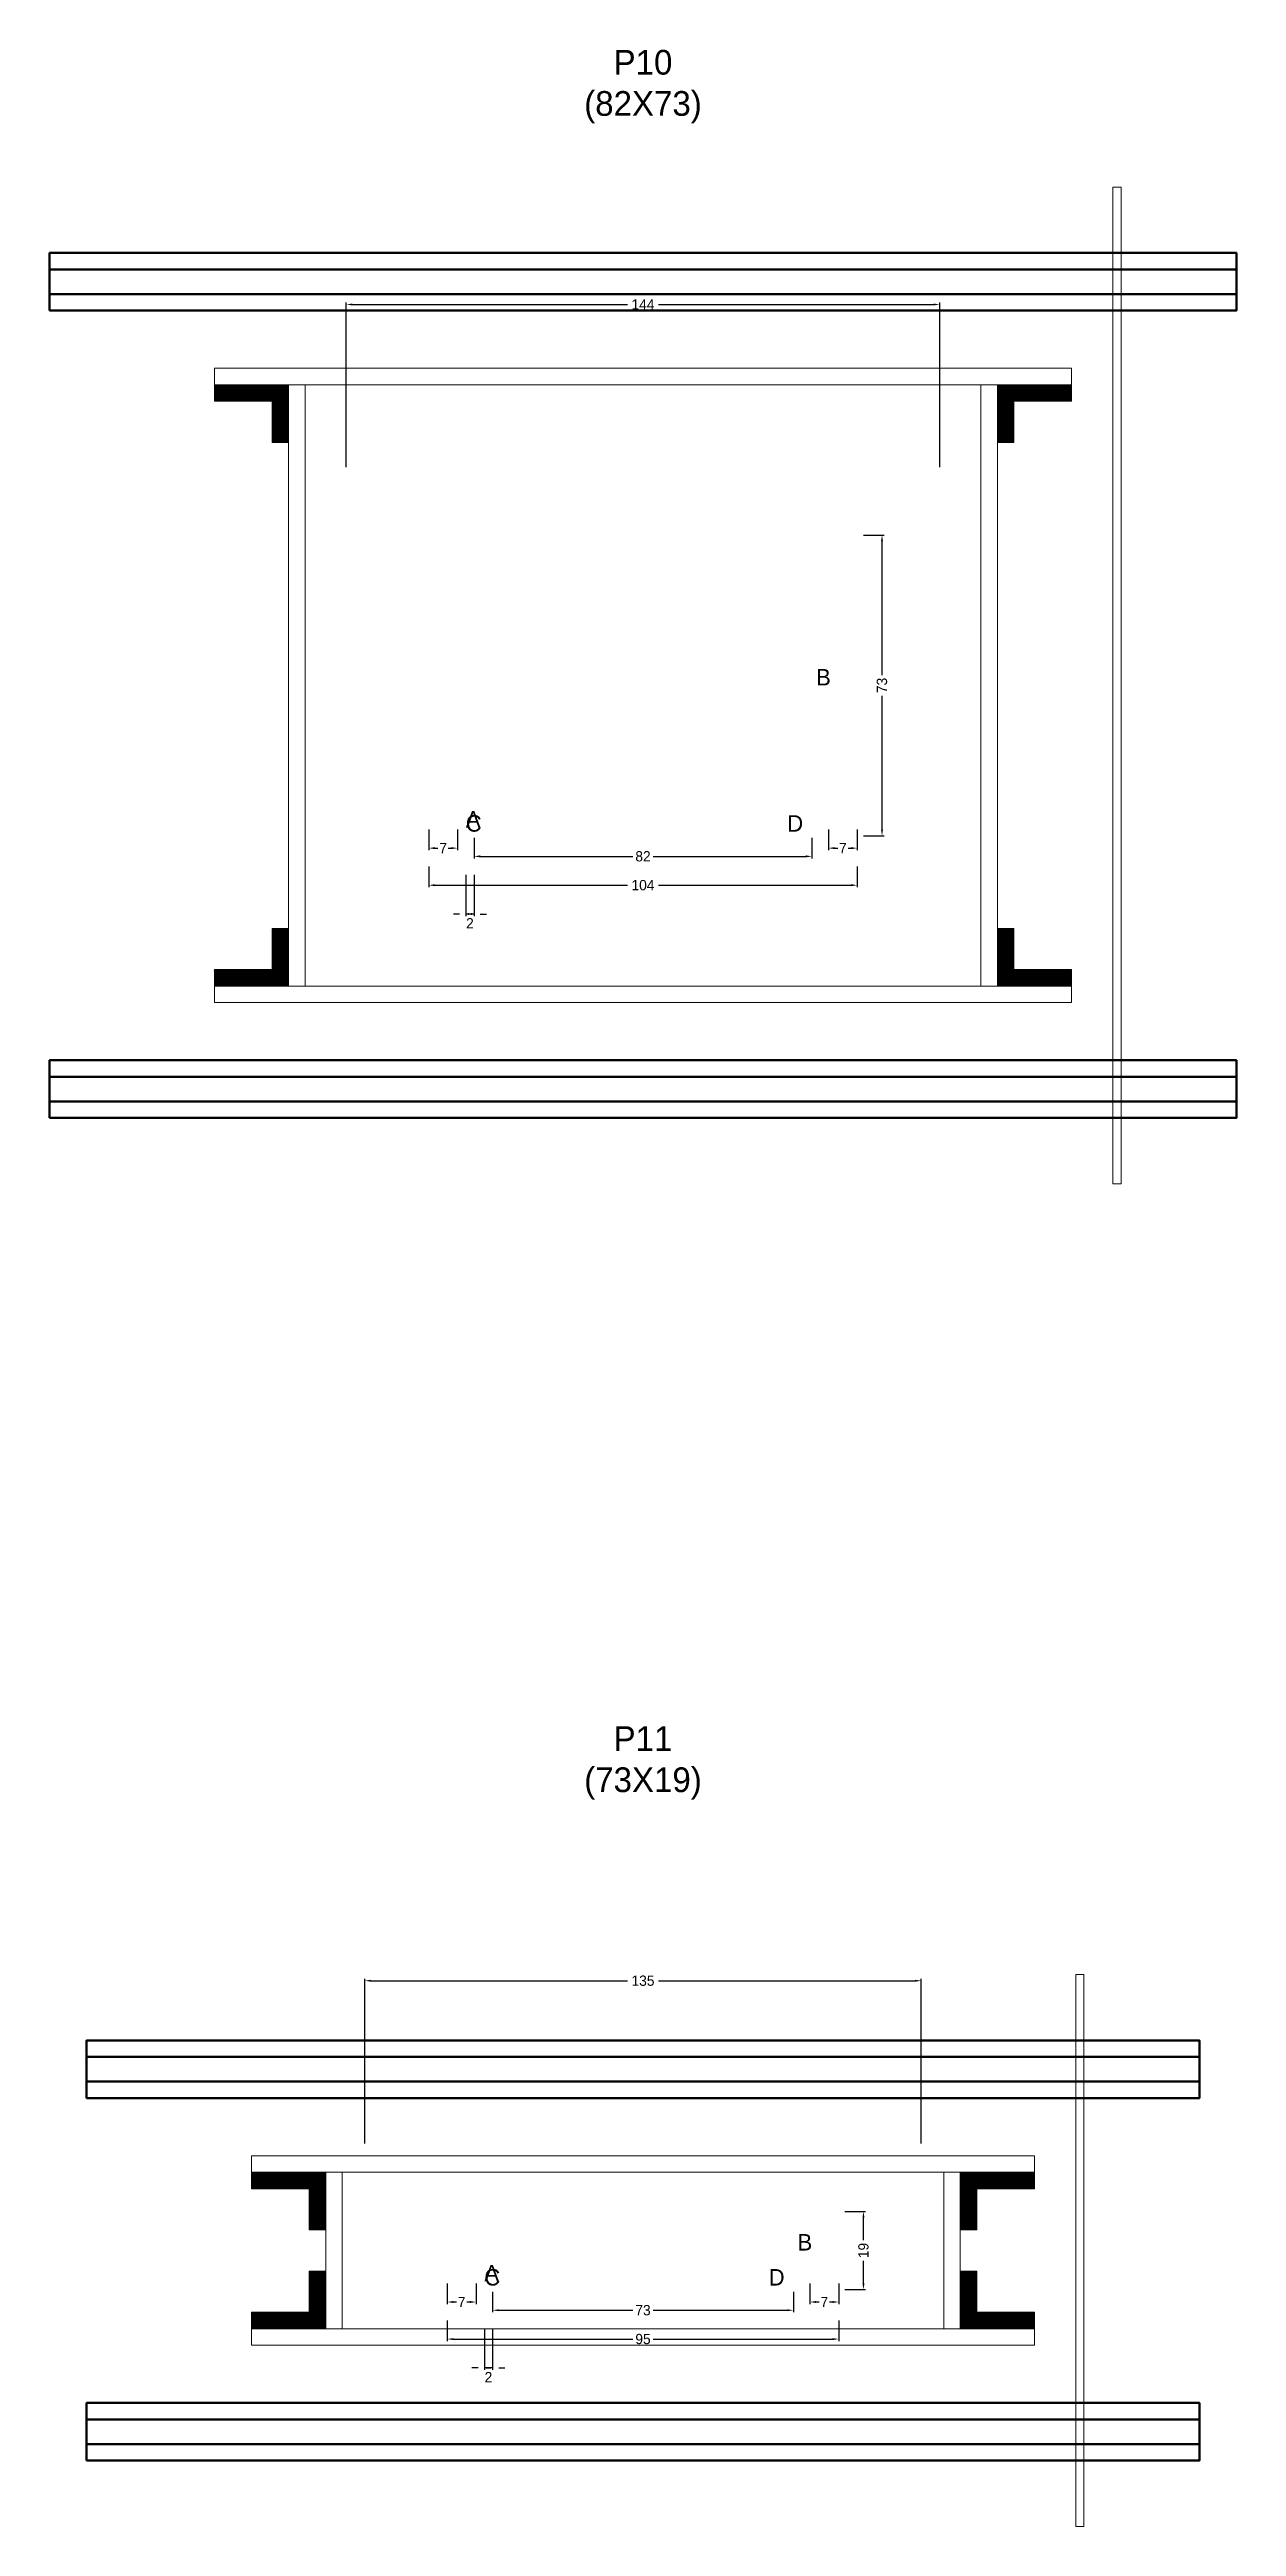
# Model space of a CAD drawing. Header units: centimetres. Extents: x -7000 to 4307, y -13306 to 295.
# Drawn here: x -144 to 144, y -3727 to -3126 of the extents above; entities that cross this region are included whole.
import ezdxf

# ---------------------------------------------------------------- set-up
doc = ezdxf.new("R2010")
doc.units = ezdxf.units.CM
for name, color, linetype in [('COTA', 241, 'Continuous'), ('GRAVATA', 224, 'Continuous'), ('Hachura', 251, 'Continuous'), ('NOMENCLATURA', 7, 'Continuous'), ('SARRAFO', 251, 'Continuous')]:
    doc.layers.add(name, color=color, linetype=linetype)
doc.dimstyles.new('cotax2', dxfattribs={"dimtxt": 2.5, "dimasz": 1.5, "dimexe": 0.5, "dimexo": 0.5, "dimgap": 0.5, "dimtad": 1, "dimcen": 2.5, "dimazin": 3, "dimtfac": 1, "dimtmove": 0, "dimatfit": 3})

msp = doc.modelspace()

# ---------------------------------------------------------------- texts
at = {"layer": 'NOMENCLATURA'}
for s, p in [('B', (42, -3280)), ('A', (-43, -3314.5)), ('C', (-43, -3315.5)), ('D', (35, -3315.5)), ('B', (37.5, -3660)), ('A', (-38.5, -3667.5)), ('C', (-38.5, -3668.5)), ('D', (30.5, -3668.5))]:
    msp.add_text(s, height=4, dxfattribs=at).set_placement(p)
at = {"layer": 'NOMENCLATURA', "char_height": 6, "attachment_point": 8}
for s, insert in [('P10\\P(82X73)', (0, -3143.5)), ('P11\\P(73X19)', (0, -3550.5))]:
    msp.add_mtext(s, dxfattribs=dict(at, insert=insert))

# ---------------------------------------------------------------- blocks, each defined once
blk = doc.blocks.new('_CLOSEDFILLED')
at = {"color": 0, "linetype": 'BYBLOCK'}
blk.add_solid([(-1, 0.16), (0, 0), (-1, -0.16)], dxfattribs=at)
blk = doc.blocks.new('*D354')
for p, q in [((-47.5, -3677), (-47.5, -3682)), ((47.5, -3677), (47.5, -3682)), ((-46, -3681.5), (-2.5, -3681.5)), ((2.5, -3681.5), (46, -3681.5))]:
    blk.add_line(p, q)
at = {"layer": 'Defpoints'}
for p in [(-47.5, -3676.5), (47.5, -3676.5), (-47.5, -3681.5)]:
    blk.add_point(p, dxfattribs=at)
at = {"layer": 'COTA', "xscale": 1.5, "yscale": 1.5, "rotation": 180}
blk.add_blockref('_CLOSEDFILLED', (-47.5, -3681.5), dxfattribs=at)
at = {"layer": 'COTA', "xscale": 1.5, "yscale": 1.5}
blk.add_blockref('_CLOSEDFILLED', (47.5, -3681.5), dxfattribs=at)
at = {"layer": 'COTA', "insert": (0, -3681.5), "char_height": 2.5, "attachment_point": 5}
blk.add_mtext('95', dxfattribs=at)
blk = doc.blocks.new('*D355')
for p, q in [((-36.5, -3670), (-36.5, -3675)), ((-35, -3674.5), (-2.5, -3674.5)), ((2.5, -3674.5), (35, -3674.5)), ((36.5, -3670), (36.5, -3675))]:
    blk.add_line(p, q)
at = {"layer": 'Defpoints'}
for p in [(-36.5, -3669.5), (-36.5, -3674.5), (36.5, -3669.5)]:
    blk.add_point(p, dxfattribs=at)
at = {"layer": 'COTA', "xscale": 1.5, "yscale": 1.5, "rotation": 180}
blk.add_blockref('_CLOSEDFILLED', (-36.5, -3674.5), dxfattribs=at)
at = {"layer": 'COTA', "xscale": 1.5, "yscale": 1.5}
blk.add_blockref('_CLOSEDFILLED', (36.5, -3674.5), dxfattribs=at)
at = {"layer": 'COTA', "insert": (0, -3674.5), "char_height": 2.5, "attachment_point": 5}
blk.add_mtext('73', dxfattribs=at)
blk = doc.blocks.new('*D356')
for p, q in [((49, -3650.5), (54, -3650.5)), ((53.5, -3657.5), (53.5, -3652)), ((53.5, -3668), (53.5, -3662.5)), ((49, -3669.5), (54, -3669.5))]:
    blk.add_line(p, q)
at = {"layer": 'Defpoints'}
for p in [(48.5, -3650.5), (48.5, -3669.5), (53.5, -3669.5)]:
    blk.add_point(p, dxfattribs=at)
at = {"layer": 'COTA', "xscale": 1.5, "yscale": 1.5}
for p, rotation in [((53.5, -3650.5), 90), ((53.5, -3669.5), 270)]:
    blk.add_blockref('_CLOSEDFILLED', p, dxfattribs=dict(at, rotation=rotation))
at = {"layer": 'COTA', "insert": (53.5, -3660), "char_height": 2.5, "attachment_point": 5, "rotation": 90}
blk.add_mtext('19', dxfattribs=at)
blk = doc.blocks.new('*D357')
for p, q in [((-47.5, -3668), (-47.5, -3673)), ((-40.5, -3668), (-40.5, -3673)), ((-46, -3672.5), (-45.25, -3672.5)), ((-42.75, -3672.5), (-42, -3672.5))]:
    blk.add_line(p, q)
at = {"layer": 'Defpoints'}
for p in [(-47.5, -3667.5), (-40.5, -3667.5), (-47.5, -3672.5)]:
    blk.add_point(p, dxfattribs=at)
at = {"layer": 'COTA', "xscale": 1.5, "yscale": 1.5, "rotation": 180}
blk.add_blockref('_CLOSEDFILLED', (-47.5, -3672.5), dxfattribs=at)
at = {"layer": 'COTA', "xscale": 1.5, "yscale": 1.5}
blk.add_blockref('_CLOSEDFILLED', (-40.5, -3672.5), dxfattribs=at)
at = {"layer": 'COTA', "insert": (-44, -3672.5), "char_height": 2.5, "attachment_point": 5}
blk.add_mtext('7', dxfattribs=at)
blk = doc.blocks.new('*D358')
for p, q in [((40.5, -3668), (40.5, -3673)), ((47.5, -3668), (47.5, -3673)), ((42, -3672.5), (42.75, -3672.5)), ((45.25, -3672.5), (46, -3672.5))]:
    blk.add_line(p, q)
at = {"layer": 'Defpoints'}
for p in [(40.5, -3667.5), (47.5, -3667.5), (40.5, -3672.5)]:
    blk.add_point(p, dxfattribs=at)
at = {"layer": 'COTA', "xscale": 1.5, "yscale": 1.5, "rotation": 180}
blk.add_blockref('_CLOSEDFILLED', (40.5, -3672.5), dxfattribs=at)
at = {"layer": 'COTA', "xscale": 1.5, "yscale": 1.5}
blk.add_blockref('_CLOSEDFILLED', (47.5, -3672.5), dxfattribs=at)
at = {"layer": 'COTA', "insert": (44, -3672.5), "char_height": 2.5, "attachment_point": 5}
blk.add_mtext('7', dxfattribs=at)
blk = doc.blocks.new('*D359')
for p, q in [((-67.5, -3634), (-67.5, -3594)), ((-66, -3594.5), (-3.75, -3594.5)), ((3.75, -3594.5), (66, -3594.5)), ((67.5, -3634), (67.5, -3594))]:
    blk.add_line(p, q)
at = {"layer": 'Defpoints'}
for p in [(-67.5, -3594.5), (-67.5, -3634.5), (67.5, -3634.5)]:
    blk.add_point(p, dxfattribs=at)
at = {"layer": 'COTA', "xscale": 1.5, "yscale": 1.5, "rotation": 180}
blk.add_blockref('_CLOSEDFILLED', (-67.5, -3594.5), dxfattribs=at)
at = {"layer": 'COTA', "xscale": 1.5, "yscale": 1.5}
blk.add_blockref('_CLOSEDFILLED', (67.5, -3594.5), dxfattribs=at)
at = {"layer": 'COTA', "insert": (0, -3594.5), "char_height": 2.5, "attachment_point": 5}
blk.add_mtext('135', dxfattribs=at)
blk = doc.blocks.new('*D320')
for p, q in [((-52, -3324), (-52, -3329)), ((52, -3324), (52, -3329)), ((-50.5, -3328.5), (-3.75, -3328.5)), ((3.75, -3328.5), (50.5, -3328.5))]:
    blk.add_line(p, q)
at = {"layer": 'Defpoints'}
for p in [(-52, -3323.5), (52, -3323.5), (-52, -3328.5)]:
    blk.add_point(p, dxfattribs=at)
at = {"layer": 'COTA', "xscale": 1.5, "yscale": 1.5, "rotation": 180}
blk.add_blockref('_CLOSEDFILLED', (-52, -3328.5), dxfattribs=at)
at = {"layer": 'COTA', "xscale": 1.5, "yscale": 1.5}
blk.add_blockref('_CLOSEDFILLED', (52, -3328.5), dxfattribs=at)
at = {"layer": 'COTA', "insert": (0, -3328.5), "char_height": 2.5, "attachment_point": 5}
blk.add_mtext('104', dxfattribs=at)
blk = doc.blocks.new('*D321')
for p, q in [((-41, -3317), (-41, -3322)), ((41, -3317), (41, -3322)), ((-39.5, -3321.5), (-2.5, -3321.5)), ((2.5, -3321.5), (39.5, -3321.5))]:
    blk.add_line(p, q)
at = {"layer": 'Defpoints'}
for p in [(-41, -3316.5), (41, -3316.5), (-41, -3321.5)]:
    blk.add_point(p, dxfattribs=at)
at = {"layer": 'COTA', "xscale": 1.5, "yscale": 1.5, "rotation": 180}
blk.add_blockref('_CLOSEDFILLED', (-41, -3321.5), dxfattribs=at)
at = {"layer": 'COTA', "xscale": 1.5, "yscale": 1.5}
blk.add_blockref('_CLOSEDFILLED', (41, -3321.5), dxfattribs=at)
at = {"layer": 'COTA', "insert": (0, -3321.5), "char_height": 2.5, "attachment_point": 5}
blk.add_mtext('82', dxfattribs=at)
blk = doc.blocks.new('*D322')
for p, q in [((53.5, -3243.5), (58.5, -3243.5)), ((58, -3277.5), (58, -3245)), ((58, -3315), (58, -3282.5)), ((53.5, -3316.5), (58.5, -3316.5))]:
    blk.add_line(p, q)
at = {"layer": 'Defpoints'}
for p in [(53, -3243.5), (53, -3316.5), (58, -3316.5)]:
    blk.add_point(p, dxfattribs=at)
at = {"layer": 'COTA', "xscale": 1.5, "yscale": 1.5}
for p, rotation in [((58, -3243.5), 90), ((58, -3316.5), 270)]:
    blk.add_blockref('_CLOSEDFILLED', p, dxfattribs=dict(at, rotation=rotation))
at = {"layer": 'COTA', "insert": (58, -3280), "char_height": 2.5, "attachment_point": 5, "rotation": 90}
blk.add_mtext('73', dxfattribs=at)
blk = doc.blocks.new('*D323')
for p, q in [((-52, -3315), (-52, -3320)), ((-50.5, -3319.5), (-49.75, -3319.5)), ((-47.25, -3319.5), (-46.5, -3319.5)), ((-45, -3315), (-45, -3320))]:
    blk.add_line(p, q)
at = {"layer": 'Defpoints'}
for p in [(-52, -3314.5), (-52, -3319.5), (-45, -3314.5)]:
    blk.add_point(p, dxfattribs=at)
at = {"layer": 'COTA', "xscale": 1.5, "yscale": 1.5, "rotation": 180}
blk.add_blockref('_CLOSEDFILLED', (-52, -3319.5), dxfattribs=at)
at = {"layer": 'COTA', "xscale": 1.5, "yscale": 1.5}
blk.add_blockref('_CLOSEDFILLED', (-45, -3319.5), dxfattribs=at)
at = {"layer": 'COTA', "insert": (-48.5, -3319.5), "char_height": 2.5, "attachment_point": 5}
blk.add_mtext('7', dxfattribs=at)
blk = doc.blocks.new('*D324')
for p, q in [((45, -3315), (45, -3320)), ((46.5, -3319.5), (47.25, -3319.5)), ((49.75, -3319.5), (50.5, -3319.5)), ((52, -3315), (52, -3320))]:
    blk.add_line(p, q)
at = {"layer": 'Defpoints'}
for p in [(45, -3314.5), (45, -3319.5), (52, -3314.5)]:
    blk.add_point(p, dxfattribs=at)
at = {"layer": 'COTA', "xscale": 1.5, "yscale": 1.5, "rotation": 180}
blk.add_blockref('_CLOSEDFILLED', (45, -3319.5), dxfattribs=at)
at = {"layer": 'COTA', "xscale": 1.5, "yscale": 1.5}
blk.add_blockref('_CLOSEDFILLED', (52, -3319.5), dxfattribs=at)
at = {"layer": 'COTA', "insert": (48.5, -3319.5), "char_height": 2.5, "attachment_point": 5}
blk.add_mtext('7', dxfattribs=at)
blk = doc.blocks.new('*D325')
for p, q in [((-72, -3227), (-72, -3187)), ((72, -3227), (72, -3187)), ((-70.5, -3187.5), (-3.75, -3187.5)), ((3.75, -3187.5), (70.5, -3187.5))]:
    blk.add_line(p, q)
at = {"layer": 'Defpoints'}
for p in [(-72, -3187.5), (-72, -3227.5), (72, -3227.5)]:
    blk.add_point(p, dxfattribs=at)
at = {"layer": 'COTA', "xscale": 1.5, "yscale": 1.5, "rotation": 180}
blk.add_blockref('_CLOSEDFILLED', (-72, -3187.5), dxfattribs=at)
at = {"layer": 'COTA', "xscale": 1.5, "yscale": 1.5}
blk.add_blockref('_CLOSEDFILLED', (72, -3187.5), dxfattribs=at)
at = {"layer": 'COTA', "insert": (0, -3187.5), "char_height": 2.5, "attachment_point": 5}
blk.add_mtext('144', dxfattribs=at)

# ---------------------------------------------------------------- dimensions: what is measured, and where the dimension line sits
at = {"layer": 'COTA'}
for base, p1, p2, picture, middle in [((-72, -3187.5), (-72, -3227.5), (72, -3227.5), '*D325', (0, -3187.5)), ((-52, -3319.5), (-52, -3314.5), (-45, -3314.5), '*D323', (-48.5, -3319.5)), ((-41, -3321.5), (-41, -3316.5), (41, -3316.5), '*D321', (0, -3321.5)), ((45, -3319.5), (45, -3314.5), (52, -3314.5), '*D324', (48.5, -3319.5)), ((-52, -3328.5), (-52, -3323.5), (52, -3323.5), '*D320', (0, -3328.5)), ((-67.5, -3594.5), (-67.5, -3634.5), (67.5, -3634.5), '*D359', (0, -3594.5)), ((-47.5, -3672.5), (-47.5, -3667.5), (-40.5, -3667.5), '*D357', (-44, -3672.5)), ((40.5, -3672.5), (40.5, -3667.5), (47.5, -3667.5), '*D358', (44, -3672.5)), ((-36.5, -3674.5), (-36.5, -3669.5), (36.5, -3669.5), '*D355', (0, -3674.5)), ((-47.5, -3681.5), (-47.5, -3676.5), (47.5, -3676.5), '*D354', (0, -3681.5))]:
    dim = msp.add_linear_dim(base=base, p1=p1, p2=p2, dimstyle='cotax2', dxfattribs=at)
    dim.commit()
    dim.dimension.update_dxf_attribs({"geometry": picture, "text_midpoint": middle})
for base, p1, p2, picture, middle in [((58, -3316.5), (53, -3316.5), (53, -3243.5), '*D322', (58, -3280)), ((53.5, -3669.5), (48.5, -3669.5), (48.5, -3650.5), '*D356', (53.5, -3660))]:
    dim = msp.add_linear_dim(base=base, p1=p1, p2=p2, angle=90, dimstyle='cotax2', dxfattribs=at)
    dim.commit()
    dim.dimension.update_dxf_attribs({"geometry": picture, "text_midpoint": middle})
for base, p1, p2 in [((-41, -3335.5), (-41, -3325.5), (-43, -3325.5)), ((-36.5, -3688.5), (-36.5, -3678.5), (-38.5, -3678.5))]:
    msp.add_linear_dim(base=base, p1=p1, p2=p2, dimstyle='cotax2', dxfattribs=at).render()

# ---------------------------------------------------------------- hatches: boundary and pattern name
at = {"layer": 'SARRAFO'}
h = msp.add_hatch(dxfattribs=at)
h.set_pattern_fill('SOLID', scale=2)
h.paths.add_polyline_path([(-104, -3211), (-90, -3211), (-90, -3207), (-104, -3207)])
h = msp.add_hatch(dxfattribs=at)
h.set_pattern_fill('SOLID', scale=2)
h.paths.add_polyline_path([(-90, -3221), (-86, -3221), (-86, -3207), (-90, -3207)])
h = msp.add_hatch(dxfattribs=at)
h.set_pattern_fill('SOLID', scale=2)
h.paths.add_polyline_path([(86, -3221), (90, -3221), (90, -3207), (86, -3207)])
h = msp.add_hatch(dxfattribs=at)
h.set_pattern_fill('SOLID', scale=2)
h.paths.add_polyline_path([(90, -3211), (104, -3211), (104, -3207), (90, -3207)])
h = msp.add_hatch(dxfattribs=at)
h.set_pattern_fill('SOLID', scale=2)
h.paths.add_polyline_path([(-90, -3353), (-86, -3353), (-86, -3339), (-90, -3339)])
h = msp.add_hatch(dxfattribs=at)
h.set_pattern_fill('SOLID', scale=2)
h.paths.add_polyline_path([(86, -3353), (90, -3353), (90, -3339), (86, -3339)])
h = msp.add_hatch(dxfattribs=at)
h.set_pattern_fill('SOLID', scale=2)
h.paths.add_polyline_path([(-104, -3353), (-90, -3353), (-90, -3349), (-104, -3349)])
h = msp.add_hatch(dxfattribs=at)
h.set_pattern_fill('SOLID', scale=2)
h.paths.add_polyline_path([(90, -3353), (104, -3353), (104, -3349), (90, -3349)])
h = msp.add_hatch(dxfattribs=at)
h.set_pattern_fill('SOLID', scale=2)
h.paths.add_polyline_path([(-95, -3645), (-81, -3645), (-81, -3641), (-95, -3641)])
h = msp.add_hatch(dxfattribs=at)
h.set_pattern_fill('SOLID', scale=2)
h.paths.add_polyline_path([(-81, -3655), (-77, -3655), (-77, -3641), (-81, -3641)])
h = msp.add_hatch(dxfattribs=at)
h.set_pattern_fill('SOLID', scale=2)
h.paths.add_polyline_path([(77, -3655), (81, -3655), (81, -3641), (77, -3641)])
h = msp.add_hatch(dxfattribs=at)
h.set_pattern_fill('SOLID', scale=2)
h.paths.add_polyline_path([(81, -3645), (95, -3645), (95, -3641), (81, -3641)])
h = msp.add_hatch(dxfattribs=at)
h.set_pattern_fill('SOLID', scale=2)
h.paths.add_polyline_path([(-81, -3679), (-77, -3679), (-77, -3665), (-81, -3665)])
h = msp.add_hatch(dxfattribs=at)
h.set_pattern_fill('SOLID', scale=2)
h.paths.add_polyline_path([(77, -3679), (81, -3679), (81, -3665), (77, -3665)])
h = msp.add_hatch(dxfattribs=at)
h.set_pattern_fill('SOLID', scale=2)
h.paths.add_polyline_path([(-95, -3679), (-81, -3679), (-81, -3675), (-95, -3675)])
h = msp.add_hatch(dxfattribs=at)
h.set_pattern_fill('SOLID', scale=2)
h.paths.add_polyline_path([(81, -3679), (95, -3679), (95, -3675), (81, -3675)])

# ---------------------------------------------------------------- linework, layer by layer
at = {"layer": 'GRAVATA', "lineweight": 50}
for points in [[(-144, -3189), (144, -3189), (144, -3175), (-144, -3175)], [(-144, -3185), (144, -3185), (144, -3179), (-144, -3179)], [(-144, -3385), (144, -3385), (144, -3371), (-144, -3371)], [(-144, -3381), (144, -3381), (144, -3375), (-144, -3375)], [(-135, -3623), (135, -3623), (135, -3609), (-135, -3609)], [(-135, -3619), (135, -3619), (135, -3613), (-135, -3613)], [(-135, -3711), (135, -3711), (135, -3697), (-135, -3697)], [(-135, -3707), (135, -3707), (135, -3701), (-135, -3701)]]:
    msp.add_lwpolyline(points, close=True, dxfattribs=at)
at = {"layer": 'Hachura', "lineweight": 13}
for points in [[(114, -3401), (116, -3401), (116, -3159), (114, -3159)], [(105, -3727), (107, -3727), (107, -3593), (105, -3593)]]:
    msp.add_lwpolyline(points, close=True, dxfattribs=at)
at = {"layer": 'Hachura', "lineweight": 18}
for points in [[(-104, -3207), (104, -3207), (104, -3203), (-104, -3203)], [(-86, -3353), (-82, -3353), (-82, -3207), (-86, -3207)], [(82, -3353), (86, -3353), (86, -3207), (82, -3207)], [(-104, -3357), (104, -3357), (104, -3353), (-104, -3353)], [(-95, -3641), (95, -3641), (95, -3637), (-95, -3637)], [(-77, -3679), (-73, -3679), (-73, -3641), (-77, -3641)], [(73, -3679), (77, -3679), (77, -3641), (73, -3641)], [(-95, -3683), (95, -3683), (95, -3679), (-95, -3679)]]:
    msp.add_lwpolyline(points, close=True, dxfattribs=at)
at = {"layer": 'SARRAFO', "lineweight": 13}
for points in [[(-104, -3211), (-90, -3211), (-90, -3207), (-104, -3207)], [(-90, -3221), (-86, -3221), (-86, -3207), (-90, -3207)], [(86, -3221), (90, -3221), (90, -3207), (86, -3207)], [(90, -3211), (104, -3211), (104, -3207), (90, -3207)], [(-90, -3353), (-86, -3353), (-86, -3339), (-90, -3339)], [(86, -3353), (90, -3353), (90, -3339), (86, -3339)], [(-104, -3353), (-90, -3353), (-90, -3349), (-104, -3349)], [(90, -3353), (104, -3353), (104, -3349), (90, -3349)], [(-95, -3645), (-81, -3645), (-81, -3641), (-95, -3641)], [(-81, -3655), (-77, -3655), (-77, -3641), (-81, -3641)], [(77, -3655), (81, -3655), (81, -3641), (77, -3641)], [(81, -3645), (95, -3645), (95, -3641), (81, -3641)], [(-81, -3679), (-77, -3679), (-77, -3665), (-81, -3665)], [(77, -3679), (81, -3679), (81, -3665), (77, -3665)], [(-95, -3679), (-81, -3679), (-81, -3675), (-95, -3675)], [(81, -3679), (95, -3679), (95, -3675), (81, -3675)]]:
    msp.add_lwpolyline(points, close=True, dxfattribs=at)

msp.set_redraw_order([(e.dxf.handle, doc.entitydb.next_handle()) for e in msp.query("TEXT MTEXT ATTDEF DIMENSION ARC_DIMENSION")])  # texts and dimensions are drawn at this point

doc.saveas('drawing.dxf')
